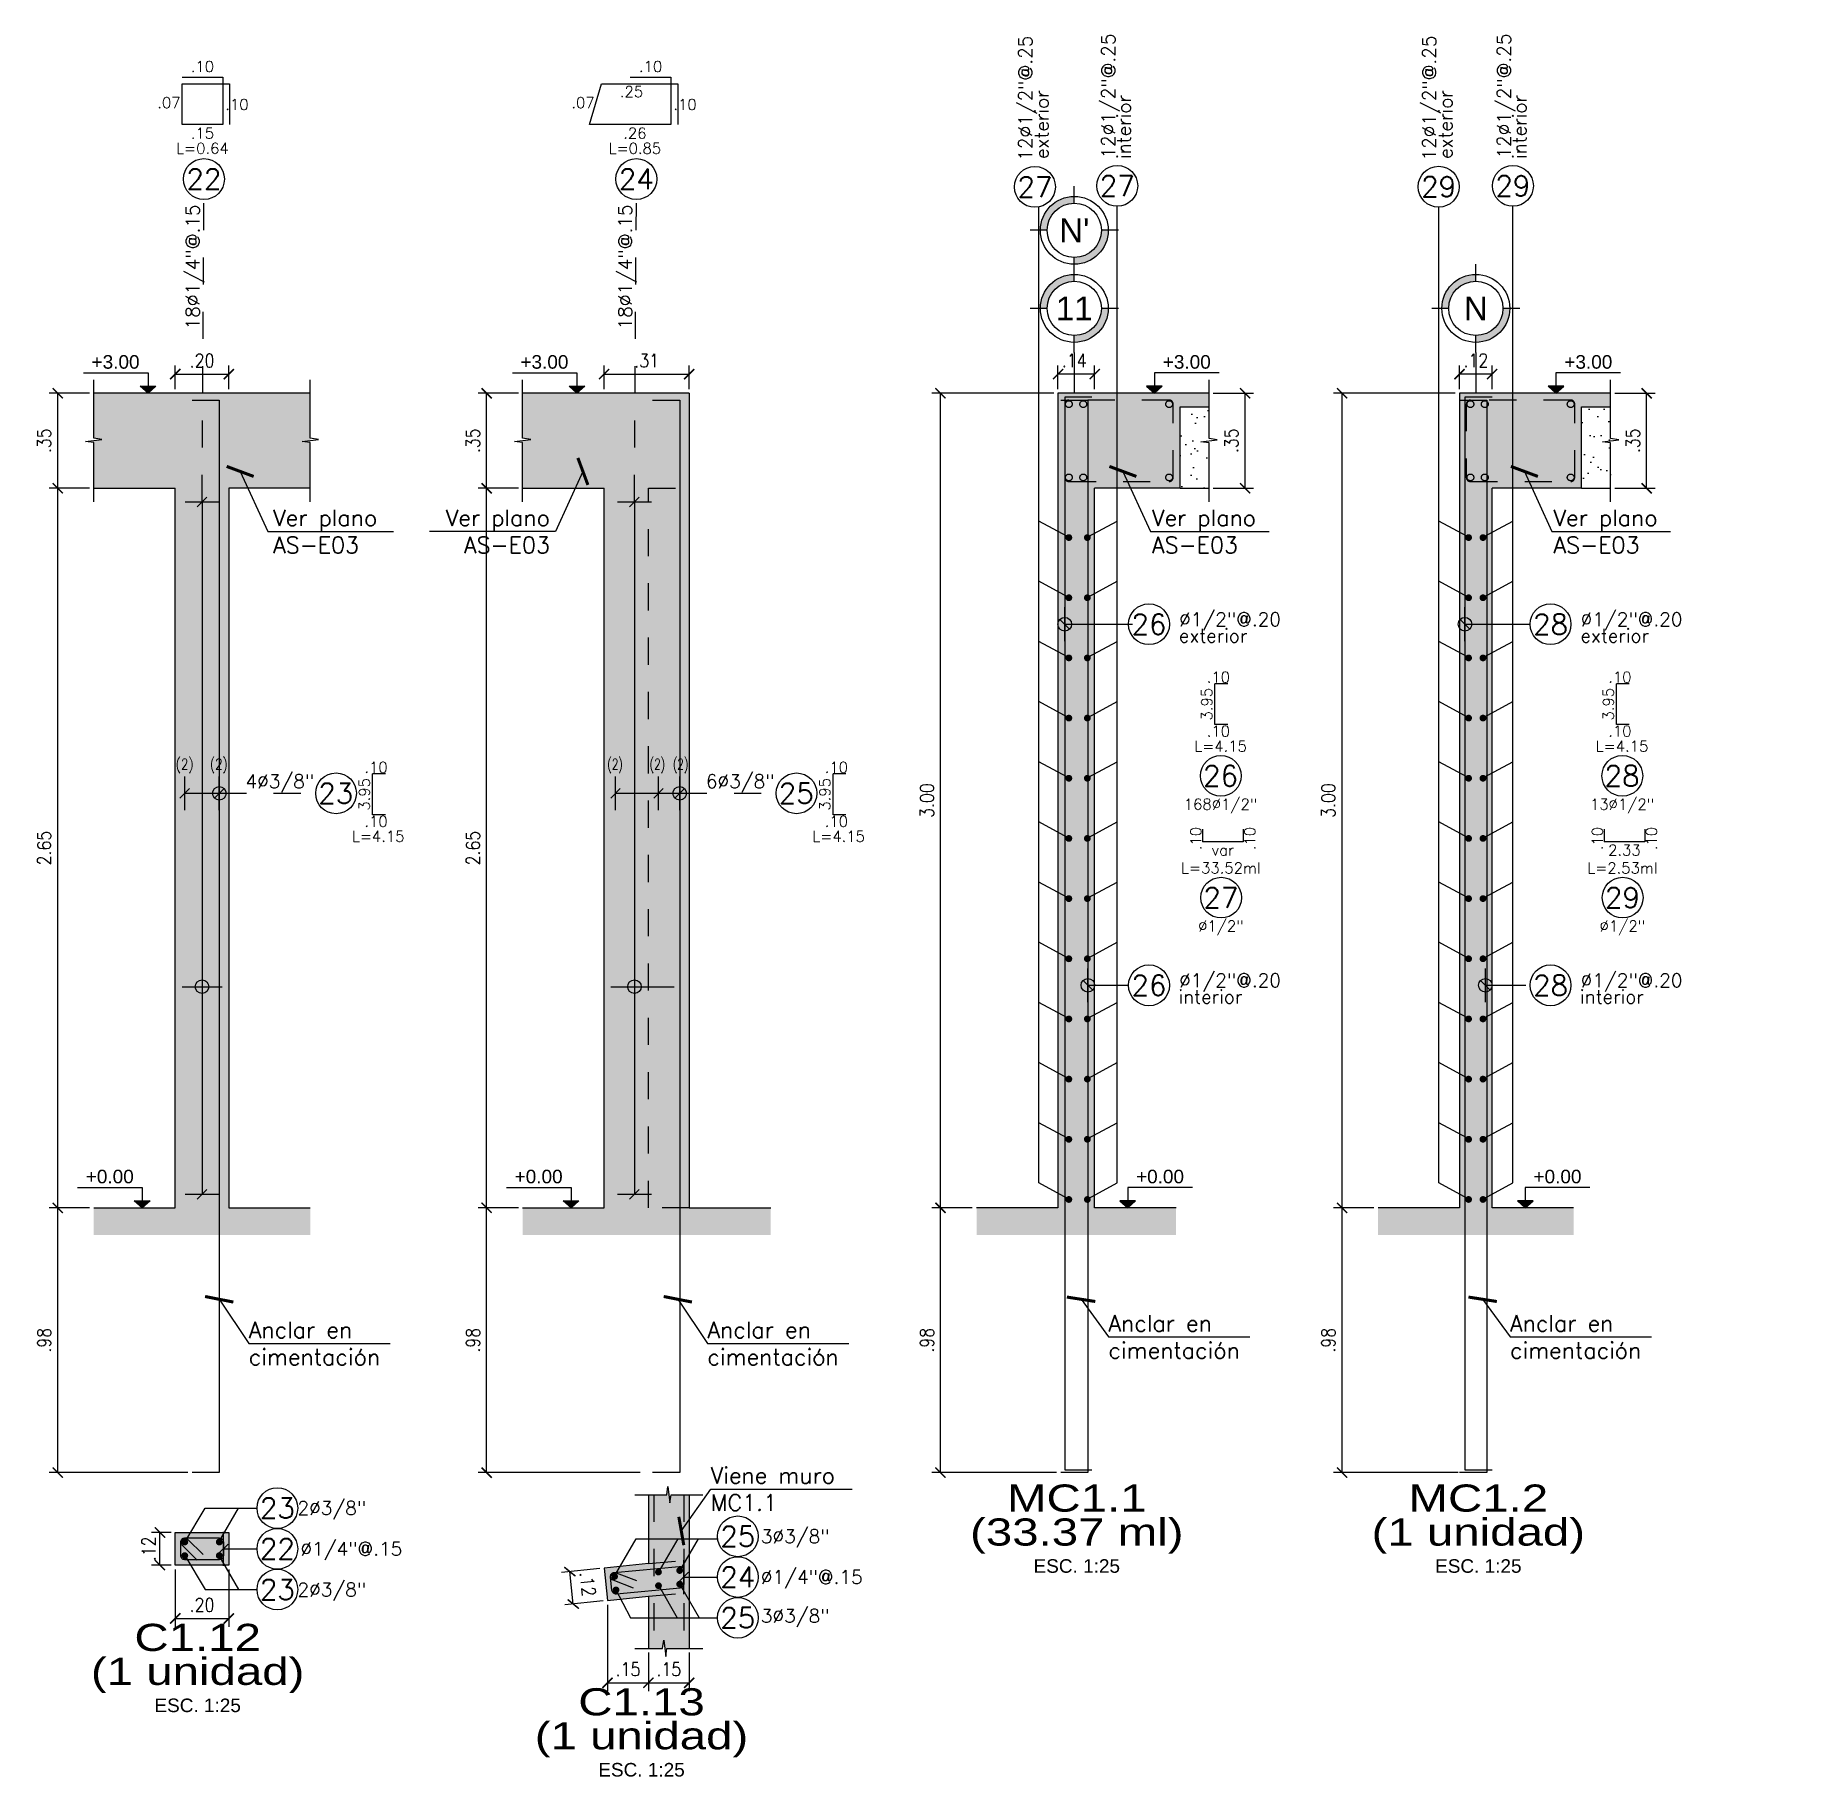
# Model space of a CAD drawing. Header units: millimetres. Extents: x -0.4 to 53.2, y 4.5 to 34.5.
# Drawn here: x 46.67 to 53.17, y 4.46 to 10.88 of the extents above; entities that cross this region are included whole.
import ezdxf
from ezdxf.enums import TextEntityAlignment as Align

# ---------------------------------------------------------------- set-up
doc = ezdxf.new("R2010")
doc.units = ezdxf.units.MM
doc.header["$LTSCALE"] = 0.05
for name, pattern in [('DASHDOT2', [12.7, 6.35, -3.175, 0, -3.175]), ('DOT2', [3.175, 0, -3.175]), ('HIDDEN2', [4.7625, 3.175, -1.5875])]:
    doc.linetypes.add(name, pattern=pattern)
for name, color, linetype in [('ACHURADO', 1, 'Continuous'), ('ACOTADO', 2, 'Continuous'), ('CANT_INVIS', 2, 'HIDDEN2'), ('CONT_CORTE', 4, 'Continuous'), ('EJES', 1, 'DASHDOT2'), ('TEXTO_REFUERZO', 3, 'Continuous'), ('TITULOS', 1, 'Continuous'), ('TXT_IND', 2, 'Continuous')]:
    doc.layers.add(name, color=color, linetype=linetype)
doc.styles.add('ACOTAMIENTOS', font='romans.shx', dxfattribs={"width": 0.85})
doc.styles.add('ARIAL', font='arial.ttf')
doc.styles.get("Standard").update_dxf_attribs({"font": 'romans.shx'})
doc.dimstyles.new('ACOTA_25', dxfattribs={"dimscale": 0.025, "dimtxt": 2, "dimasz": 1.5, "dimexe": 1.25, "dimexo": 0.625, "dimgap": 1, "dimtad": 1, "dimzin": 4, "dimdsep": 46, "dimtxsty": 'ACOTAMIENTOS', "dimblk1": 'ARCHTICK', "dimblk2": 'ARCHTICK', "dimsah": 1, "dimcen": 1.5, "dimclrd": 1, "dimclre": 1, "dimclrt": 256, "dimadec": 0, "dimazin": 0, "dimtfac": 1, "dimtofl": 0, "dimtmove": 2, "dimatfit": 3, "dimldrblk": 'ARCHTICK', "dimfxl": 0, "dimtolj": 1, "dimtzin": 0, "dimarcsym": 0})

msp = doc.modelspace()

# ---------------------------------------------------------------- texts
at = {"layer": 'TEXTO_REFUERZO', "color": 2}
for s, rotation, p in [('12%%C1/2"@.25', 90, (50.3591, 10.8761)), ('12%%C1/2"@.25', 90, (50.6644, 10.8839)), ('12%%C1/2"@.25', 90, (51.846, 10.8766)), ('12%%C1/2"@.25', 90, (52.1213, 10.8839)), ('exterior', 90, (50.4193, 10.675)), ('interior', 90, (50.7217, 10.6576)), ('exterior', 90, (51.9063, 10.6755)), ('interior', 90, (52.1787, 10.6576)), ('18%%C1/4"@.15', 90, (47.293, 10.2546)), ('18%%C1/4"@.15', 90, (48.8853, 10.2546)), ('%%C1/2"@.20', 360, (51.2601, 7.3566)), ('%%C1/2"@.20', 360, (52.7387, 7.3566)), ('interior', 360, (51.118, 7.2964)), ('interior', 360, (52.5966, 7.2964))]:
    msp.add_text(s, height=0.05, rotation=rotation, dxfattribs=at).set_placement(p, align=Align.BOTTOM_RIGHT)
for s, p in [('.10', (47.2887, 10.7624)), ('.10', (48.9388, 10.7624)), ('.25', (48.8686, 10.6697)), ('.07', (47.1651, 10.6293)), ('.10', (47.4156, 10.6224)), ('.07', (48.6902, 10.6293)), ('.10', (49.0656, 10.6224)), ('.15', (47.2887, 10.5167)), ('.26', (48.881, 10.5167)), ('L=0.64', (47.2887, 10.4609)), ('L=0.85', (48.881, 10.4609))]:
    msp.add_text(s, height=0.04, dxfattribs=at).set_placement(p, align=Align.MIDDLE_CENTER)
at = {"layer": 'TEXTO_REFUERZO', "color": 3}
for s, p in [('22', (47.2942, 10.3478)), ('24', (48.8865, 10.3478)), ('27', (50.6572, 10.3229)), ('29', (52.1142, 10.3229)), ('26', (51.0376, 8.1501)), ('28', (52.5162, 8.1501)), ('23', (47.7796, 8.0857)), ('25', (49.475, 8.0857)), ('27', (51.0389, 7.7016)), ('29', (52.5175, 7.7016)), ('23', (47.5646, 5.4534)), ('22', (47.5646, 5.3034)), ('25', (49.26, 5.3495)), ('24', (49.26, 5.1995)), ('23', (47.5646, 5.1534)), ('25', (49.26, 5.0495))]:
    msp.add_text(s, height=0.075, dxfattribs=at).set_placement(p, align=Align.MIDDLE_CENTER)
at = {"layer": 'TEXTO_REFUERZO', "color": 6, "linetype": 'Continuous'}
for s, p in [('27', (50.354, 10.3191)), ('29', (51.8409, 10.3196)), ('26', (50.7741, 8.7085)), ('28', (52.2527, 8.7085))]:
    msp.add_text(s, height=0.075, dxfattribs=at).set_placement(p, align=Align.MIDDLE_CENTER)
at = {"layer": 'TEXTO_REFUERZO', "color": 2}
for s, p in [('%%C1/2"@.20', (51.2601, 8.6865)), ('%%C1/2"@.20', (52.7387, 8.6865)), ('exterior', (51.137, 8.6262)), ('exterior', (52.6156, 8.6262))]:
    msp.add_text(s, height=0.05, dxfattribs=at).set_placement(p, align=Align.BOTTOM_RIGHT)
at = {"layer": 'TEXTO_REFUERZO', "color": 2, "linetype": 'Continuous'}
for s, p in [('.10', (51.0295, 8.5136)), ('.10', (52.5081, 8.5136)), ('.10', (51.0295, 8.3146)), ('.10', (52.5081, 8.3146)), ('L=4.15', (51.0377, 8.2593)), ('L=4.15', (52.5163, 8.2593)), ('.10', (47.9277, 8.1815)), ('.10', (49.6231, 8.1815)), ('168%%C1/2"', (51.0377, 8.0455)), ('13%%C1/2"', (52.5163, 8.0455)), ('.10', (47.9277, 7.9824)), ('.10', (49.6231, 7.9824)), ('L=4.15', (47.9359, 7.9271)), ('L=4.15', (49.6312, 7.9271)), ('var', (51.0462, 7.8766)), ('2.33', (52.5248, 7.8766)), ('L=33.52ml', (51.0389, 7.8108)), ('L=2.53ml', (52.5175, 7.8108)), ('%%C1/2"', (51.0389, 7.597)), ('%%C1/2"', (52.5175, 7.597))]:
    msp.add_text(s, height=0.04, dxfattribs=at).set_placement(p, align=Align.MIDDLE_CENTER)
for s, p in [('3.95', (50.9869, 8.4141)), ('3.95', (52.4655, 8.4141)), ('3.95', (47.8851, 8.0819)), ('3.95', (49.5805, 8.0819)), ('.10', (50.9467, 7.9192)), ('.10', (51.1457, 7.9192)), ('.10', (52.4253, 7.9192)), ('.10', (52.6243, 7.9192))]:
    msp.add_text(s, height=0.04, rotation=90, dxfattribs=at).set_placement(p, align=Align.MIDDLE_CENTER)
for width, p in [(0.8, (47.2559, 8.1611)), (0.8, (47.3819, 8.1611)), (0.7, (48.837, 8.1611)), (0.7, (48.9927, 8.1611)), (0.7, (49.0782, 8.1611))]:
    msp.add_text('(2)', height=0.04, dxfattribs=dict(at, width=width)).set_placement(p, align=Align.BOTTOM_RIGHT)
at = {"layer": 'TEXTO_REFUERZO', "color": 2}
for s, p in [('4%%C3/8"', (47.4471, 8.1302)), ('6%%C3/8"', (49.1425, 8.1302)), ('2%%C3/8"', (47.6386, 5.4534)), ('%%C1/4"@.15', (47.6496, 5.3034)), ('3%%C3/8"', (49.345, 5.3495)), ('%%C1/4"@.15', (49.345, 5.1995)), ('2%%C3/8"', (47.6386, 5.1532)), ('3%%C3/8"', (49.345, 5.0566))]:
    msp.add_text(s, height=0.05, dxfattribs=at).set_placement(p, align=Align.MIDDLE_LEFT)
at = {"layer": 'TEXTO_REFUERZO', "color": 3}
for s, p in [('26', (50.7741, 7.3787)), ('28', (52.2527, 7.3787))]:
    msp.add_text(s, height=0.075, rotation=360, dxfattribs=at).set_placement(p, align=Align.MIDDLE_CENTER)
at = {"layer": 'TXT_IND', "color": 4, "char_height": 0.06}
for s, insert, attachment_point in [('Ver plano\\PAS-E03', (47.5491, 9.0502), 4), ('Ver plano\\PAS-E03', (48.5681, 9.0502), 6), ('Ver plano\\PAS-E03', (50.7854, 9.0502), 4), ('Ver plano\\PAS-E03', (52.264, 9.0502), 4), ('Anclar en \\Pcimentación', (47.4596, 6.0597), 4), ('Anclar en \\Pcimentación', (49.1484, 6.0597), 4), ('Anclar en \\Pcimentación', (50.6252, 6.0839), 4), ('Anclar en \\Pcimentación', (52.1038, 6.0839), 4), ('Viene muro\\PMC1.1', (49.1605, 5.5236), 4)]:
    msp.add_mtext(s, dxfattribs=dict(at, insert=insert, attachment_point=attachment_point))

# ---------------------------------------------------------------- blocks, each defined once
blk = doc.blocks.new('COTA25')
at = {"layer": 'TEXTO_REFUERZO'}
blk.add_line((-0.0177, -0.0177), (0.0177, 0.0177), dxfattribs=at)
at = {"layer": 'TEXTO_REFUERZO', "color": 1}
blk.add_line((0, -0.0625), (0, 0.0625), dxfattribs=at)
blk = doc.blocks.new('_ARCHTICK')
at = {"color": 0, "linetype": 'ByBlock', "const_width": 0.15}
blk.add_lwpolyline([(-0.5, -0.5), (0.5, 0.5)], dxfattribs=at)
blk = doc.blocks.new('*D64')
at = {"layer": 'ACOTADO', "color": 1, "lineweight": -2}
for p, q in [((46.873, 9.2091), (46.7246, 9.2091)), ((46.7559, 6.5591), (46.7559, 9.2091)), ((46.873, 6.5591), (46.7246, 6.5591))]:
    blk.add_line(p, q, dxfattribs=at)
at = {"layer": 'DEFPOINTS', "color": 0}
for p in [(46.7559, 9.2091), (46.8886, 9.2091), (46.8886, 6.5591)]:
    blk.add_point(p, dxfattribs=at)
at = {"layer": 'ACOTADO', "color": 1, "lineweight": -2, "xscale": 0.03750000000000001, "yscale": 0.03750000000000001, "zscale": 0.03750000000000001}
for p, rotation in [((46.7559, 9.2091), 90), ((46.7559, 6.5591), 270)]:
    blk.add_blockref('_ARCHTICK', p, dxfattribs=dict(at, rotation=rotation))
at = {"layer": 'ACOTADO', "insert": (46.7059, 7.8841), "char_height": 0.05, "attachment_point": 5, "rotation": 90, "style": 'ACOTAMIENTOS'}
blk.add_mtext('\\A1;2.65', dxfattribs=at)
blk = doc.blocks.new('*D65')
at = {"layer": 'ACOTADO', "color": 1, "lineweight": -2}
for p, q in [((46.873, 9.5591), (46.7246, 9.5591)), ((46.7559, 9.2091), (46.7559, 9.5591)), ((46.873, 9.2091), (46.7246, 9.2091))]:
    blk.add_line(p, q, dxfattribs=at)
at = {"layer": 'DEFPOINTS', "color": 0}
for p in [(46.7559, 9.5591), (46.8886, 9.5591), (46.8886, 9.2091)]:
    blk.add_point(p, dxfattribs=at)
at = {"layer": 'ACOTADO', "color": 1, "lineweight": -2, "xscale": 0.03750000000000001, "yscale": 0.03750000000000001, "zscale": 0.03750000000000001}
for p, rotation in [((46.7559, 9.5591), 90), ((46.7559, 9.2091), 270)]:
    blk.add_blockref('_ARCHTICK', p, dxfattribs=dict(at, rotation=rotation))
at = {"layer": 'ACOTADO', "insert": (46.7059, 9.3841), "char_height": 0.05, "attachment_point": 5, "rotation": 90, "style": 'ACOTAMIENTOS'}
blk.add_mtext('\\A1;.35', dxfattribs=at)
blk = doc.blocks.new('*D66')
at = {"layer": 'ACOTADO', "color": 1, "lineweight": -2}
for p, q in [((46.873, 6.5591), (46.7246, 6.5591)), ((46.7559, 5.5841), (46.7559, 6.5591)), ((47.2351, 5.5841), (46.7246, 5.5841))]:
    blk.add_line(p, q, dxfattribs=at)
at = {"layer": 'DEFPOINTS', "color": 0}
for p in [(46.7559, 6.5591), (46.8886, 6.5591), (47.2508, 5.5841)]:
    blk.add_point(p, dxfattribs=at)
at = {"layer": 'ACOTADO', "color": 1, "lineweight": -2, "xscale": 0.03750000000000001, "yscale": 0.03750000000000001, "zscale": 0.03750000000000001}
for p, rotation in [((46.7559, 6.5591), 90), ((46.7559, 5.5841), 270)]:
    blk.add_blockref('_ARCHTICK', p, dxfattribs=dict(at, rotation=rotation))
at = {"layer": 'ACOTADO', "insert": (46.7059, 6.0716), "char_height": 0.05, "attachment_point": 5, "rotation": 90, "style": 'ACOTAMIENTOS'}
blk.add_mtext('\\A1;.98', dxfattribs=at)
blk = doc.blocks.new('*D67')
at = {"layer": 'ACOTADO', "color": 1, "linetype": 'HIDDEN2', "lineweight": -2}
for p, q in [((47.1886, 9.5747), (47.1886, 9.6609)), ((47.3858, 9.5747), (47.3858, 9.6609))]:
    blk.add_line(p, q, dxfattribs=at)
at = {"layer": 'ACOTADO', "color": 1, "lineweight": -2}
blk.add_line((47.1886, 9.6296), (47.3858, 9.6296), dxfattribs=at)
at = {"layer": 'DEFPOINTS', "color": 0}
for p in [(47.3858, 9.6296), (47.1886, 9.5591), (47.3858, 9.5591)]:
    blk.add_point(p, dxfattribs=at)
at = {"layer": 'ACOTADO', "color": 1, "lineweight": -2, "xscale": 0.03750000000000001, "yscale": 0.03750000000000001, "zscale": 0.03750000000000001, "rotation": 180}
blk.add_blockref('_ARCHTICK', (47.1886, 9.6296), dxfattribs=at)
at = {"layer": 'ACOTADO', "color": 1, "lineweight": -2, "xscale": 0.03750000000000001, "yscale": 0.03750000000000001, "zscale": 0.03750000000000001}
blk.add_blockref('_ARCHTICK', (47.3858, 9.6296), dxfattribs=at)
at = {"layer": 'ACOTADO', "insert": (47.2872, 9.6796), "char_height": 0.05, "attachment_point": 5, "style": 'ACOTAMIENTOS'}
blk.add_mtext('\\A1;.20', dxfattribs=at)
blk = doc.blocks.new('Nivel-elev')
at = {"layer": 'TXT_IND'}
blk.add_hatch(color=1, dxfattribs=at).paths.add_polyline_path([(-0.058, 0.051), (0.058, 0.051), (0, 0)])
for p, q in [((0, 0), (-0.058, 0.051)), ((-0.058, 0.051), (0.058, 0.051)), ((0.058, 0.051), (0, 0))]:
    blk.add_line(p, q, dxfattribs=at)
blk.add_lwpolyline([(-0.476, 0.151), (0, 0.151), (0, 0.051)], dxfattribs=at)
blk.add_attdef('+2.85', (-0.476, 0.171), '', height=0.0975, dxfattribs=at)
blk = doc.blocks.new('*D68')
at = {"layer": 'ACOTADO', "color": 1, "lineweight": -2}
for p, q in [((47.173, 5.3634), (47.101, 5.3634)), ((47.1323, 5.2434), (47.1323, 5.3634)), ((47.173, 5.2434), (47.101, 5.2434))]:
    blk.add_line(p, q, dxfattribs=at)
at = {"layer": 'DEFPOINTS', "color": 0}
for p in [(47.1323, 5.3634), (47.1886, 5.3634), (47.1886, 5.2434)]:
    blk.add_point(p, dxfattribs=at)
at = {"layer": 'ACOTADO', "color": 1, "lineweight": -2, "xscale": 0.03750000000000001, "yscale": 0.03750000000000001, "zscale": 0.03750000000000001}
for p, rotation in [((47.1323, 5.3634), 90), ((47.1323, 5.2434), 270)]:
    blk.add_blockref('_ARCHTICK', p, dxfattribs=dict(at, rotation=rotation))
at = {"layer": 'ACOTADO', "insert": (47.0904, 5.3034), "char_height": 0.05, "attachment_point": 5, "rotation": 90, "style": 'ACOTAMIENTOS'}
blk.add_mtext('\\A1;.12', dxfattribs=at)
blk = doc.blocks.new('*D69')
at = {"layer": 'ACOTADO', "color": 1, "lineweight": -2}
for p, q in [((47.1886, 5.2278), (47.1886, 5.0158)), ((47.3858, 5.2278), (47.3858, 5.0158)), ((47.1886, 5.047), (47.3858, 5.047))]:
    blk.add_line(p, q, dxfattribs=at)
at = {"layer": 'DEFPOINTS', "color": 0}
for p in [(47.1886, 5.2434), (47.3858, 5.2434), (47.3858, 5.047)]:
    blk.add_point(p, dxfattribs=at)
at = {"layer": 'ACOTADO', "color": 1, "lineweight": -2, "xscale": 0.03750000000000001, "yscale": 0.03750000000000001, "zscale": 0.03750000000000001, "rotation": 180}
blk.add_blockref('_ARCHTICK', (47.1886, 5.047), dxfattribs=at)
at = {"layer": 'ACOTADO', "color": 1, "lineweight": -2, "xscale": 0.03750000000000001, "yscale": 0.03750000000000001, "zscale": 0.03750000000000001}
blk.add_blockref('_ARCHTICK', (47.3858, 5.047), dxfattribs=at)
at = {"layer": 'ACOTADO', "insert": (47.2872, 5.097), "char_height": 0.05, "attachment_point": 5, "style": 'ACOTAMIENTOS'}
blk.add_mtext('\\A1;.20', dxfattribs=at)
blk = doc.blocks.new('Titulos')
at = {"layer": 'TITULOS', "color": 1, "style": 'ARIAL', "width": 1.25}
blk.add_attdef('TITULO_1', text='', height=0.2, dxfattribs=at).set_placement((0, 0.25), align=Align.MIDDLE_CENTER)
at = {"layer": 'TITULOS', "style": 'ARIAL', "width": 1.25}
blk.add_attdef('TITULO_2', text='', height=0.2, dxfattribs=at).set_placement((0, 0), align=Align.MIDDLE_CENTER)
at = {"layer": 'TITULOS', "color": 2, "width": 1.25}
for tag, p in [('ESCALA_1', (0, -0.25)), ('ESCALA_2', (0, -0.408))]:
    blk.add_attdef(tag, text='', height=0.1, dxfattribs=at).set_placement(p, align=Align.MIDDLE_CENTER)
blk = doc.blocks.new('*D56')
at = {"layer": 'ACOTADO', "color": 1, "lineweight": -2}
for p, q in [((48.4522, 9.2091), (48.3038, 9.2091)), ((48.3351, 6.5591), (48.3351, 9.2091)), ((48.4522, 6.5591), (48.3038, 6.5591))]:
    blk.add_line(p, q, dxfattribs=at)
at = {"layer": 'DEFPOINTS', "color": 0}
for p in [(48.3351, 9.2091), (48.4678, 9.2091), (48.4678, 6.5591)]:
    blk.add_point(p, dxfattribs=at)
at = {"layer": 'ACOTADO', "color": 1, "lineweight": -2, "xscale": 0.03750000000000001, "yscale": 0.03750000000000001, "zscale": 0.03750000000000001}
for p, rotation in [((48.3351, 9.2091), 90), ((48.3351, 6.5591), 270)]:
    blk.add_blockref('_ARCHTICK', p, dxfattribs=dict(at, rotation=rotation))
at = {"layer": 'ACOTADO', "insert": (48.2851, 7.8841), "char_height": 0.05, "attachment_point": 5, "rotation": 90, "style": 'ACOTAMIENTOS'}
blk.add_mtext('\\A1;2.65', dxfattribs=at)
blk = doc.blocks.new('*D57')
at = {"layer": 'ACOTADO', "color": 1, "lineweight": -2}
for p, q in [((48.4522, 9.5591), (48.3038, 9.5591)), ((48.3351, 9.2091), (48.3351, 9.5591)), ((48.4522, 9.2091), (48.3038, 9.2091))]:
    blk.add_line(p, q, dxfattribs=at)
at = {"layer": 'DEFPOINTS', "color": 0}
for p in [(48.3351, 9.5591), (48.4678, 9.5591), (48.4678, 9.2091)]:
    blk.add_point(p, dxfattribs=at)
at = {"layer": 'ACOTADO', "color": 1, "lineweight": -2, "xscale": 0.03750000000000001, "yscale": 0.03750000000000001, "zscale": 0.03750000000000001}
for p, rotation in [((48.3351, 9.5591), 90), ((48.3351, 9.2091), 270)]:
    blk.add_blockref('_ARCHTICK', p, dxfattribs=dict(at, rotation=rotation))
at = {"layer": 'ACOTADO', "insert": (48.2851, 9.3841), "char_height": 0.05, "attachment_point": 5, "rotation": 90, "style": 'ACOTAMIENTOS'}
blk.add_mtext('\\A1;.35', dxfattribs=at)
blk = doc.blocks.new('*D58')
at = {"layer": 'ACOTADO', "color": 1, "lineweight": -2}
for p, q in [((48.4522, 6.5591), (48.3038, 6.5591)), ((48.3351, 5.5841), (48.3351, 6.5591)), ((48.9005, 5.5841), (48.3038, 5.5841))]:
    blk.add_line(p, q, dxfattribs=at)
at = {"layer": 'DEFPOINTS', "color": 0}
for p in [(48.3351, 6.5591), (48.4678, 6.5591), (48.9161, 5.5841)]:
    blk.add_point(p, dxfattribs=at)
at = {"layer": 'ACOTADO', "color": 1, "lineweight": -2, "xscale": 0.03750000000000001, "yscale": 0.03750000000000001, "zscale": 0.03750000000000001}
for p, rotation in [((48.3351, 6.5591), 90), ((48.3351, 5.5841), 270)]:
    blk.add_blockref('_ARCHTICK', p, dxfattribs=dict(at, rotation=rotation))
at = {"layer": 'ACOTADO', "insert": (48.2851, 6.0716), "char_height": 0.05, "attachment_point": 5, "rotation": 90, "style": 'ACOTAMIENTOS'}
blk.add_mtext('\\A1;.98', dxfattribs=at)
blk = doc.blocks.new('*D59')
at = {"layer": 'ACOTADO', "color": 1, "linetype": 'HIDDEN2', "lineweight": -2}
for p, q in [((48.7678, 9.5747), (48.7678, 9.6609)), ((49.0811, 9.5747), (49.0811, 9.6609))]:
    blk.add_line(p, q, dxfattribs=at)
at = {"layer": 'ACOTADO', "color": 1, "lineweight": -2}
blk.add_line((48.7678, 9.6296), (49.0811, 9.6296), dxfattribs=at)
at = {"layer": 'DEFPOINTS', "color": 0}
for p in [(49.0811, 9.6296), (48.7678, 9.5591), (49.0811, 9.5591)]:
    blk.add_point(p, dxfattribs=at)
at = {"layer": 'ACOTADO', "color": 1, "lineweight": -2, "xscale": 0.03750000000000001, "yscale": 0.03750000000000001, "zscale": 0.03750000000000001, "rotation": 180}
blk.add_blockref('_ARCHTICK', (48.7678, 9.6296), dxfattribs=at)
at = {"layer": 'ACOTADO', "color": 1, "lineweight": -2, "xscale": 0.03750000000000001, "yscale": 0.03750000000000001, "zscale": 0.03750000000000001}
blk.add_blockref('_ARCHTICK', (49.0811, 9.6296), dxfattribs=at)
at = {"layer": 'ACOTADO', "insert": (48.9245, 9.6796), "char_height": 0.05, "attachment_point": 5, "style": 'ACOTAMIENTOS'}
blk.add_mtext('\\A1;.31', dxfattribs=at)
blk = doc.blocks.new('*D94')
at = {"layer": 'ACOTADO', "color": 1, "lineweight": -2}
for p, q in [((48.7523, 5.231), (48.6105, 5.2161)), ((48.6542, 5.1), (48.6416, 5.2194)), ((48.7648, 5.1117), (48.6231, 5.0968))]:
    blk.add_line(p, q, dxfattribs=at)
at = {"layer": 'DEFPOINTS', "color": 0}
for p in [(48.6416, 5.2194), (48.7678, 5.2326), (48.7803, 5.1133)]:
    blk.add_point(p, dxfattribs=at)
at = {"layer": 'ACOTADO', "color": 1, "lineweight": -2, "xscale": 0.03750000000000001, "yscale": 0.03750000000000001, "zscale": 0.03750000000000001}
for p, rotation in [((48.6416, 5.2194), 96.00000000015149), ((48.6542, 5.1), 276.0000000001515)]:
    blk.add_blockref('_ARCHTICK', p, dxfattribs=dict(at, rotation=rotation))
at = {"layer": 'ACOTADO', "insert": (48.7075, 5.1734), "char_height": 0.05, "attachment_point": 5, "rotation": 276, "style": 'ACOTAMIENTOS'}
blk.add_mtext('\\A1;.12', dxfattribs=at)
blk = doc.blocks.new('*D52')
at = {"layer": 'ACOTADO', "color": 1, "lineweight": -2}
for p, q in [((50.4235, 9.5591), (49.9751, 9.5591)), ((50.0064, 6.5591), (50.0064, 9.5591)), ((50.1235, 6.5591), (49.9751, 6.5591))]:
    blk.add_line(p, q, dxfattribs=at)
at = {"layer": 'DEFPOINTS', "color": 0}
for p in [(50.0064, 9.5591), (50.4391, 9.5591), (50.1391, 6.5591)]:
    blk.add_point(p, dxfattribs=at)
at = {"layer": 'ACOTADO', "color": 1, "lineweight": -2, "xscale": 0.03750000000000001, "yscale": 0.03750000000000001, "zscale": 0.03750000000000001}
for p, rotation in [((50.0064, 9.5591), 90), ((50.0064, 6.5591), 270)]:
    blk.add_blockref('_ARCHTICK', p, dxfattribs=dict(at, rotation=rotation))
at = {"layer": 'ACOTADO', "insert": (49.9564, 8.0591), "char_height": 0.05, "attachment_point": 5, "rotation": 90, "style": 'ACOTAMIENTOS'}
blk.add_mtext('\\A1;3.00', dxfattribs=at)
blk = doc.blocks.new('*D53')
at = {"layer": 'ACOTADO', "color": 1, "lineweight": -2}
for p, q in [((51.0109, 9.5591), (51.1592, 9.5591)), ((51.128, 9.2091), (51.128, 9.5591)), ((51.0109, 9.2091), (51.1592, 9.2091))]:
    blk.add_line(p, q, dxfattribs=at)
at = {"layer": 'DEFPOINTS', "color": 0}
for p in [(50.9952, 9.5591), (51.128, 9.5591), (50.9952, 9.2091)]:
    blk.add_point(p, dxfattribs=at)
at = {"layer": 'ACOTADO', "color": 1, "lineweight": -2, "xscale": 0.03750000000000001, "yscale": 0.03750000000000001, "zscale": 0.03750000000000001}
for p, rotation in [((51.128, 9.5591), 90), ((51.128, 9.2091), 270)]:
    blk.add_blockref('_ARCHTICK', p, dxfattribs=dict(at, rotation=rotation))
at = {"layer": 'ACOTADO', "insert": (51.078, 9.3841), "char_height": 0.05, "attachment_point": 5, "rotation": 90, "style": 'ACOTAMIENTOS'}
blk.add_mtext('\\A1;.35', dxfattribs=at)
blk = doc.blocks.new('*D54')
at = {"layer": 'ACOTADO', "color": 1, "lineweight": -2}
for p, q in [((50.1235, 6.5591), (49.9751, 6.5591)), ((50.0064, 5.5841), (50.0064, 6.5591)), ((50.4335, 5.5841), (49.9751, 5.5841))]:
    blk.add_line(p, q, dxfattribs=at)
at = {"layer": 'DEFPOINTS', "color": 0}
for p in [(50.0064, 6.5591), (50.1391, 6.5591), (50.4491, 5.5841)]:
    blk.add_point(p, dxfattribs=at)
at = {"layer": 'ACOTADO', "color": 1, "lineweight": -2, "xscale": 0.03750000000000001, "yscale": 0.03750000000000001, "zscale": 0.03750000000000001}
for p, rotation in [((50.0064, 6.5591), 90), ((50.0064, 5.5841), 270)]:
    blk.add_blockref('_ARCHTICK', p, dxfattribs=dict(at, rotation=rotation))
at = {"layer": 'ACOTADO', "insert": (49.9564, 6.0716), "char_height": 0.05, "attachment_point": 5, "rotation": 90, "style": 'ACOTAMIENTOS'}
blk.add_mtext('\\A1;.98', dxfattribs=at)
blk = doc.blocks.new('*D55')
at = {"layer": 'ACOTADO', "color": 1, "linetype": 'HIDDEN2', "lineweight": -2}
for p, q in [((50.4391, 9.5747), (50.4391, 9.6609)), ((50.5741, 9.5747), (50.5741, 9.6609))]:
    blk.add_line(p, q, dxfattribs=at)
at = {"layer": 'ACOTADO', "color": 1, "lineweight": -2}
blk.add_line((50.5741, 9.6296), (50.4391, 9.6296), dxfattribs=at)
at = {"layer": 'DEFPOINTS', "color": 0}
for p in [(50.4391, 9.6296), (50.4391, 9.5591), (50.5741, 9.5591)]:
    blk.add_point(p, dxfattribs=at)
at = {"layer": 'ACOTADO', "color": 1, "lineweight": -2, "xscale": 0.03750000000000001, "yscale": 0.03750000000000001, "zscale": 0.03750000000000001, "rotation": 180}
blk.add_blockref('_ARCHTICK', (50.4391, 9.6296), dxfattribs=at)
at = {"layer": 'ACOTADO', "color": 1, "lineweight": -2, "xscale": 0.03750000000000001, "yscale": 0.03750000000000001, "zscale": 0.03750000000000001}
blk.add_blockref('_ARCHTICK', (50.5741, 9.6296), dxfattribs=at)
at = {"layer": 'ACOTADO', "insert": (50.4991, 9.6798), "char_height": 0.05, "attachment_point": 5, "style": 'ACOTAMIENTOS'}
blk.add_mtext('\\A1;.14', dxfattribs=at)
blk = doc.blocks.new('*U14')
at = {"layer": 'TEXTO_REFUERZO', "color": 1}
for p, q in [((-0.0386, -0.0234), (-0.1441, 0.0335)), ((0.0386, -0.0234), (0.1441, 0.0335))]:
    blk.add_line(p, q, dxfattribs=at)
at = {"layer": 'TEXTO_REFUERZO', "color": 1, "const_width": 0.0125}
for points in [[(-0.0278, -0.0272, 1), (-0.0403, -0.0272, 1)], [(0.0278, -0.0272, -1), (0.0403, -0.0272, -1)]]:
    blk.add_lwpolyline(points, format="xyb", close=True, dxfattribs=at)
blk = doc.blocks.new('*U15')
at = {"layer": 'CANT_INVIS', "color": 0, "linetype": 'ByBlock', "lineweight": -2}
for p in [(0, 2.4376), (0, 2.216), (0, 1.9944), (0, 1.7728), (0, 1.5512), (0, 1.3296), (0, 1.108), (0, 0.8864), (0, 0.6648), (0, 0.4432), (0, 0.2216), (0, 0)]:
    blk.add_blockref('*U14', p, dxfattribs=at)
blk = doc.blocks.new('EJE')
at = {"layer": 'EJES', "linetype": 'Continuous'}
for points in [[(-0.25, 0), (-0.2, 0, -0.414214), (0, 0.2), (0, 0.25, 0.414214)], [(0.25, 0), (0.2, 0, -0.414214), (0, -0.2), (0, -0.25, 0.414214)]]:
    blk.add_hatch(color=256, dxfattribs=at).paths.add_polyline_path(points)
at = {"layer": 'EJES', "color": 1, "linetype": 'Continuous'}
for p, q in [((0, 0.2), (0, 0.325)), ((-0.2, 0), (-0.325, 0)), ((0.325, 0), (0.2, 0)), ((0, -0.325), (0, -0.2))]:
    blk.add_line(p, q, dxfattribs=at)
at = {"layer": 'EJES', "color": 3, "linetype": 'Continuous'}
for radius in [0.25, 0.2]:
    blk.add_circle((0, 0), radius, dxfattribs=at)
at = {"layer": 'EJES', "color": 4, "linetype": 'Continuous', "style": 'ARIAL'}
blk.add_attdef('EJE', text='', height=0.175, dxfattribs=at).set_placement((0, 0), align=Align.MIDDLE_CENTER)
blk = doc.blocks.new('*D97')
at = {"layer": 'ACOTADO', "color": 1, "lineweight": -2, "ltscale": 0.2}
for p, q in [((48.7803, 5.0977), (48.7803, 4.7789)), ((48.9311, 4.9213), (48.9311, 4.7789)), ((48.7803, 4.8101), (48.9311, 4.8101))]:
    blk.add_line(p, q, dxfattribs=at)
at = {"layer": 'DEFPOINTS', "color": 0, "ltscale": 0.2}
for p in [(48.7803, 5.1133), (48.9311, 4.9369), (48.9311, 4.8101)]:
    blk.add_point(p, dxfattribs=at)
at = {"layer": 'ACOTADO', "color": 1, "lineweight": -2, "ltscale": 0.2, "xscale": 0.03750000000000001, "yscale": 0.03750000000000001, "zscale": 0.03750000000000001, "rotation": 180}
blk.add_blockref('_ARCHTICK', (48.7803, 4.8101), dxfattribs=at)
at = {"layer": 'ACOTADO', "color": 1, "lineweight": -2, "ltscale": 0.2, "xscale": 0.03750000000000001, "yscale": 0.03750000000000001, "zscale": 0.03750000000000001}
blk.add_blockref('_ARCHTICK', (48.9311, 4.8101), dxfattribs=at)
at = {"layer": 'ACOTADO', "ltscale": 0.2, "insert": (48.8557, 4.8601), "char_height": 0.05, "attachment_point": 5, "style": 'ACOTAMIENTOS'}
blk.add_mtext('\\A1;.15', dxfattribs=at)
blk = doc.blocks.new('*D98')
at = {"layer": 'ACOTADO', "color": 1, "lineweight": -2, "ltscale": 0.2}
for p, q in [((48.9311, 4.9213), (48.9311, 4.7789)), ((49.0811, 4.9213), (49.0811, 4.7789)), ((48.9311, 4.8101), (49.0811, 4.8101))]:
    blk.add_line(p, q, dxfattribs=at)
at = {"layer": 'DEFPOINTS', "color": 0, "ltscale": 0.2}
for p in [(48.9311, 4.9369), (49.0811, 4.9369), (49.0811, 4.8101)]:
    blk.add_point(p, dxfattribs=at)
at = {"layer": 'ACOTADO', "color": 1, "lineweight": -2, "ltscale": 0.2, "xscale": 0.03750000000000001, "yscale": 0.03750000000000001, "zscale": 0.03750000000000001, "rotation": 180}
blk.add_blockref('_ARCHTICK', (48.9311, 4.8101), dxfattribs=at)
at = {"layer": 'ACOTADO', "color": 1, "lineweight": -2, "ltscale": 0.2, "xscale": 0.03750000000000001, "yscale": 0.03750000000000001, "zscale": 0.03750000000000001}
blk.add_blockref('_ARCHTICK', (49.0811, 4.8101), dxfattribs=at)
at = {"layer": 'ACOTADO', "ltscale": 0.2, "insert": (49.0061, 4.8601), "char_height": 0.05, "attachment_point": 5, "style": 'ACOTAMIENTOS'}
blk.add_mtext('\\A1;.15', dxfattribs=at)
blk = doc.blocks.new('*D384')
at = {"layer": 'ACOTADO', "color": 1, "lineweight": -2}
for p, q in [((51.9021, 9.5591), (51.4537, 9.5591)), ((51.485, 6.5591), (51.485, 9.5591)), ((51.6021, 6.5591), (51.4537, 6.5591))]:
    blk.add_line(p, q, dxfattribs=at)
at = {"layer": 'DEFPOINTS', "color": 0}
for p in [(51.485, 9.5591), (51.9177, 9.5591), (51.6177, 6.5591)]:
    blk.add_point(p, dxfattribs=at)
at = {"layer": 'ACOTADO', "color": 1, "lineweight": -2, "xscale": 0.03750000000000001, "yscale": 0.03750000000000001, "zscale": 0.03750000000000001}
for p, rotation in [((51.485, 9.5591), 90), ((51.485, 6.5591), 270)]:
    blk.add_blockref('_ARCHTICK', p, dxfattribs=dict(at, rotation=rotation))
at = {"layer": 'ACOTADO', "insert": (51.435, 8.0591), "char_height": 0.05, "attachment_point": 5, "rotation": 90, "style": 'ACOTAMIENTOS'}
blk.add_mtext('\\A1;3.00', dxfattribs=at)
blk = doc.blocks.new('*D385')
at = {"layer": 'ACOTADO', "color": 1, "lineweight": -2}
for p, q in [((52.4895, 9.5591), (52.6378, 9.5591)), ((52.6066, 9.2091), (52.6066, 9.5591)), ((52.4895, 9.2091), (52.6378, 9.2091))]:
    blk.add_line(p, q, dxfattribs=at)
at = {"layer": 'DEFPOINTS', "color": 0}
for p in [(52.4739, 9.5591), (52.6066, 9.5591), (52.4739, 9.2091)]:
    blk.add_point(p, dxfattribs=at)
at = {"layer": 'ACOTADO', "color": 1, "lineweight": -2, "xscale": 0.03750000000000001, "yscale": 0.03750000000000001, "zscale": 0.03750000000000001}
for p, rotation in [((52.6066, 9.5591), 90), ((52.6066, 9.2091), 270)]:
    blk.add_blockref('_ARCHTICK', p, dxfattribs=dict(at, rotation=rotation))
at = {"layer": 'ACOTADO', "insert": (52.5566, 9.3841), "char_height": 0.05, "attachment_point": 5, "rotation": 90, "style": 'ACOTAMIENTOS'}
blk.add_mtext('\\A1;.35', dxfattribs=at)
blk = doc.blocks.new('*D386')
at = {"layer": 'ACOTADO', "color": 1, "lineweight": -2}
for p, q in [((51.6021, 6.5591), (51.4537, 6.5591)), ((51.485, 5.5841), (51.485, 6.5591)), ((51.9121, 5.5841), (51.4537, 5.5841))]:
    blk.add_line(p, q, dxfattribs=at)
at = {"layer": 'DEFPOINTS', "color": 0}
for p in [(51.485, 6.5591), (51.6177, 6.5591), (51.9277, 5.5841)]:
    blk.add_point(p, dxfattribs=at)
at = {"layer": 'ACOTADO', "color": 1, "lineweight": -2, "xscale": 0.03750000000000001, "yscale": 0.03750000000000001, "zscale": 0.03750000000000001}
for p, rotation in [((51.485, 6.5591), 90), ((51.485, 5.5841), 270)]:
    blk.add_blockref('_ARCHTICK', p, dxfattribs=dict(at, rotation=rotation))
at = {"layer": 'ACOTADO', "insert": (51.435, 6.0716), "char_height": 0.05, "attachment_point": 5, "rotation": 90, "style": 'ACOTAMIENTOS'}
blk.add_mtext('\\A1;.98', dxfattribs=at)
blk = doc.blocks.new('*D387')
at = {"layer": 'ACOTADO', "color": 1, "linetype": 'HIDDEN2', "lineweight": -2}
for p, q in [((51.9177, 9.5747), (51.9177, 9.6609)), ((52.0377, 9.5747), (52.0377, 9.6609))]:
    blk.add_line(p, q, dxfattribs=at)
at = {"layer": 'ACOTADO', "color": 1, "lineweight": -2}
blk.add_line((52.0377, 9.6296), (51.9177, 9.6296), dxfattribs=at)
at = {"layer": 'DEFPOINTS', "color": 0}
for p in [(51.9177, 9.6296), (51.9177, 9.5591), (52.0377, 9.5591)]:
    blk.add_point(p, dxfattribs=at)
at = {"layer": 'ACOTADO', "color": 1, "lineweight": -2, "xscale": 0.03750000000000001, "yscale": 0.03750000000000001, "zscale": 0.03750000000000001, "rotation": 180}
blk.add_blockref('_ARCHTICK', (51.9177, 9.6296), dxfattribs=at)
at = {"layer": 'ACOTADO', "color": 1, "lineweight": -2, "xscale": 0.03750000000000001, "yscale": 0.03750000000000001, "zscale": 0.03750000000000001}
blk.add_blockref('_ARCHTICK', (52.0377, 9.6296), dxfattribs=at)
at = {"layer": 'ACOTADO', "insert": (51.9777, 9.6798), "char_height": 0.05, "attachment_point": 5, "style": 'ACOTAMIENTOS'}
blk.add_mtext('\\A1;.12', dxfattribs=at)

# ---------------------------------------------------------------- dimensions: what is measured, and where the dimension line sits
at = {"layer": 'ACOTADO'}
for base, p1, p2, picture, middle in [((47.3858, 9.6296), (47.1886, 9.5591), (47.3858, 9.5591), '*D67', (47.2872, 9.6796)), ((49.0811, 9.6296), (48.7678, 9.5591), (49.0811, 9.5591), '*D59', (48.9245, 9.6796)), ((47.3858, 5.047), (47.1886, 5.2434), (47.3858, 5.2434), '*D69', (47.2872, 5.097))]:
    dim = msp.add_linear_dim(base=base, p1=p1, p2=p2, dimstyle='ACOTA_25', dxfattribs=at)
    dim.commit()
    dim.dimension.update_dxf_attribs({"geometry": picture, "text_midpoint": middle})
for base, p1, p2, angle, picture, middle, dimtype in [((50.439080225, 9.6296445669), (50.574080225, 9.5591125702), (50.439080225, 9.5591125702), 180, '*D55', (50.499080225, 9.6797720134), 160), ((51.9177, 9.6296), (52.0377, 9.5591), (51.9177, 9.5591), 180, '*D387', (51.9777, 9.6798), 160), ((47.1323, 5.3634), (47.1886, 5.2434), (47.1886, 5.3634), 90, '*D68', (47.0904, 5.3034), 160), ((48.6416, 5.2194), (48.7803, 5.1133), (48.7678, 5.2326), 96, '*D94', (48.7075, 5.1734), 161)]:
    dim = msp.add_linear_dim(base=base, p1=p1, p2=p2, angle=angle, dimstyle='ACOTA_25', dxfattribs=at)
    dim.commit()
    dim.dimension.update_dxf_attribs({"geometry": picture, "text_midpoint": middle, "dimtype": dimtype})
for base, p1, p2, picture, middle in [((46.7559, 9.5591), (46.8886, 9.2091), (46.8886, 9.5591), '*D65', (46.7059, 9.3841)), ((48.3351, 9.5591), (48.4678, 9.2091), (48.4678, 9.5591), '*D57', (48.2851, 9.3841)), ((50.0064, 9.5591), (50.1391, 6.5591), (50.4391, 9.5591), '*D52', (49.9564, 8.0591)), ((51.128, 9.5591), (50.9952, 9.2091), (50.9952, 9.5591), '*D53', (51.078, 9.3841)), ((51.485, 9.5591), (51.6177, 6.5591), (51.9177, 9.5591), '*D384', (51.435, 8.0591)), ((52.6066, 9.5591), (52.4739, 9.2091), (52.4739, 9.5591), '*D385', (52.5566, 9.3841)), ((46.7559, 9.2091), (46.8886, 6.5591), (46.8886, 9.2091), '*D64', (46.7059, 7.8841)), ((48.3351, 9.2091), (48.4678, 6.5591), (48.4678, 9.2091), '*D56', (48.2851, 7.8841)), ((46.7558816382, 6.5591125702), (47.2507683641, 5.5841125702), (46.8886045154, 6.5591125702), '*D66', (46.7058816382, 6.0716125702)), ((48.3350783612, 6.5591125702), (48.9161325185, 5.5841125702), (48.4678012384, 6.5591125702), '*D58', (48.2850783612, 6.0716125702)), ((50.0063573479, 6.5591125702), (50.449080225, 5.5841125702), (50.139080225, 6.5591125702), '*D54', (49.9563573479, 6.0716125702)), ((51.4849619383, 6.5591125702), (51.9276848154, 5.5841125702), (51.6176848154, 6.5591125702), '*D386', (51.4349619383, 6.0716125702))]:
    dim = msp.add_linear_dim(base=base, p1=p1, p2=p2, angle=90, dimstyle='ACOTA_25', dxfattribs=at)
    dim.commit()
    dim.dimension.update_dxf_attribs({"geometry": picture, "text_midpoint": middle})
at = {"layer": 'ACOTADO', "ltscale": 0.2}
for base, p1, p2, picture, middle in [((48.9311, 4.8101), (48.7803, 5.1133), (48.9311, 4.9369), '*D97', (48.8557, 4.8601)), ((49.0811, 4.8101), (48.9311, 4.9369), (49.0811, 4.9369), '*D98', (49.0061, 4.8601))]:
    dim = msp.add_linear_dim(base=base, p1=p1, p2=p2, dimstyle='ACOTA_25', dxfattribs=at)
    dim.commit()
    dim.dimension.update_dxf_attribs({"geometry": picture, "text_midpoint": middle})

# ---------------------------------------------------------------- hatches: boundary and pattern name
at = {"layer": 'ACHURADO', "ltscale": 0.2}
h = msp.add_hatch(color=254, dxfattribs=at)
h.dxf.hatch_style = 1
h.paths.add_polyline_path([(47.6858, 9.3773), (47.6558, 9.3813), (47.6858, 9.3853), (47.6858, 9.5591), (46.8886, 9.5591), (46.8886, 9.3933), (46.9186, 9.3893), (46.8886, 9.3853), (46.8886, 9.2091), (47.1886, 9.2091), (47.1886, 6.5591), (46.8886, 6.5591), (46.8886, 6.4591), (47.6858, 6.4591), (47.6858, 6.5591), (47.3858, 6.5591), (47.3858, 9.2091), (47.6858, 9.2091)])
h = msp.add_hatch(color=254, dxfattribs=at)
h.dxf.hatch_style = 1
h.paths.add_polyline_path([(49.0811, 9.5591), (48.4678, 9.5591), (48.4678, 9.3933), (48.4978, 9.3893), (48.4678, 9.3853), (48.4678, 9.2091), (48.7678, 9.2091), (48.7678, 6.5591), (48.4678, 6.5591), (48.4678, 6.4591), (49.3811, 6.4591), (49.3811, 6.5591), (49.0811, 6.5591)])
h = msp.add_hatch(color=254, dxfattribs=at)
h.dxf.hatch_style = 1
h.paths.add_polyline_path([(50.8741, 9.5591), (50.4391, 9.5591), (50.4391, 6.5591), (50.1391, 6.5591), (50.1391, 6.4591), (50.8741, 6.4591), (50.8741, 6.5591), (50.5741, 6.5591), (50.5741, 9.2091), (50.8741, 9.2091)])
h = msp.add_hatch(color=254, dxfattribs=at)
h.dxf.hatch_style = 1
h.paths.add_polyline_path([(50.9952, 9.5591), (50.8741, 9.5591), (50.8741, 9.2091), (50.8884, 9.2091), (50.8884, 9.5091), (50.9952, 9.5091)])
h = msp.add_hatch(color=254, dxfattribs=at)
h.dxf.hatch_style = 1
h.paths.add_polyline_path([(52.3377, 9.5591), (51.9177, 9.5591), (51.9177, 6.5591), (51.6177, 6.5591), (51.6177, 6.4591), (52.3377, 6.4591), (52.3377, 6.5591), (52.0377, 6.5591), (52.0377, 9.2091), (52.3377, 9.2091)])
h.paths.add_polyline_path([(52.4739, 9.5591), (52.3377, 9.5591), (52.3377, 9.2091), (52.367, 9.2091), (52.367, 9.5091), (52.4739, 9.5091)])
h = msp.add_hatch(dxfattribs=at)
h.set_pattern_fill('AR-SAND', color=256, scale=0.002)
h.paths.add_polyline_path([(50.9952, 9.5091), (50.8884, 9.5091), (50.8884, 9.2091), (50.9952, 9.2091), (50.9952, 9.3761), (50.9652, 9.3801), (51.0252, 9.3881), (50.9952, 9.3921)])
h = msp.add_hatch(dxfattribs=at)
h.set_pattern_fill('AR-SAND', color=256, scale=0.002)
h.paths.add_polyline_path([(52.4739, 9.5091), (52.367, 9.5091), (52.367, 9.2091), (52.4739, 9.2091), (52.4739, 9.3761), (52.4439, 9.3801), (52.5039, 9.3881), (52.4739, 9.3921)])
h = msp.add_hatch(color=254, dxfattribs=at)
h.dxf.hatch_style = 1
h.paths.add_polyline_path([(49.0811, 5.5028), (49.0141, 5.5028), (49.0101, 5.4728), (49.0021, 5.5328), (48.9981, 5.5028), (48.9311, 5.5028), (48.9311, 5.2498), (48.7678, 5.2326), (48.7803, 5.1133), (48.9311, 5.1291), (48.9311, 4.9369), (48.9831, 4.9369), (48.9871, 4.9669), (48.9951, 4.9069), (48.9991, 4.9369), (49.0811, 4.9369)])
h = msp.add_hatch(color=254, dxfattribs=at)
h.dxf.hatch_style = 1
h.paths.add_polyline_path([(47.3858, 5.3634), (47.1886, 5.3634), (47.1886, 5.2434), (47.3858, 5.2434)])

# ---------------------------------------------------------------- linework, layer by layer
at = {"layer": 'ACHURADO'}
for p, q in [((50.8884, 9.2091), (50.9952, 9.2091)), ((52.367, 9.2091), (52.4739, 9.2091))]:
    msp.add_line(p, q, dxfattribs=at)
at = {"layer": 'CANT_INVIS', "ltscale": 0.3}
for p, q in [((48.9511, 5.5028), (48.9511, 4.9369)), ((49.0611, 5.5028), (49.0611, 4.9369)), ((48.9311, 5.2498), (49.0811, 5.2624)), ((48.9311, 5.1291), (49.0811, 5.1418))]:
    msp.add_line(p, q, dxfattribs=at)
at = {"layer": 'CANT_INVIS', "ltscale": 0.2}
for points in [[(50.4641, 9.2491, 0.414214), (50.4791, 9.2341), (50.8484, 9.2341, 0.422294), (50.8634, 9.2495), (50.8634, 9.5191, 0.414214), (50.8484, 9.5341), (50.4791, 9.5341, 0.414214), (50.4641, 9.5191)], [(51.9427, 9.2491, 0.414214), (51.9577, 9.2341), (52.327, 9.2341, 0.422294), (52.342, 9.2495), (52.342, 9.5191, 0.414214), (52.327, 9.5341), (51.9577, 9.5341, 0.414214), (51.9427, 9.5191)]]:
    msp.add_lwpolyline(points, format="xyb", close=True, dxfattribs=at)
at = {"layer": 'CANT_INVIS', "ltscale": 0.3}
msp.add_lwpolyline([(49.0811, 6.5591), (48.9311, 6.5591), (48.9311, 9.2091), (49.0811, 9.2091)], dxfattribs=at)
at = {"layer": 'CANT_INVIS', "ltscale": 0.2}
for centre in [(50.4791, 9.5191), (50.5321, 9.5191), (50.8484, 9.5191), (51.9577, 9.5191), (52.0107, 9.5191), (52.327, 9.5191), (50.4791, 9.2491), (50.5321, 9.2491), (50.8484, 9.2491), (51.9577, 9.2491), (52.0107, 9.2491), (52.327, 9.2491)]:
    msp.add_circle(centre, 0.0125, dxfattribs=at)
at = {"layer": 'CONT_CORTE'}
for p, q in [((49.0811, 9.5591), (49.0811, 6.5591)), ((50.9952, 9.5591), (50.4391, 9.5591)), ((52.4739, 9.5591), (51.9177, 9.5591)), ((46.8886, 9.2091), (47.1886, 9.2091)), ((47.1886, 6.5591), (47.1886, 9.2091)), ((47.3858, 9.2091), (47.3858, 6.5591)), ((47.6858, 9.2091), (47.3858, 9.2091)), ((48.4678, 9.2091), (48.7678, 9.2091)), ((48.7678, 6.5591), (48.7678, 9.2091)), ((50.8884, 9.2091), (50.5741, 9.2091)), ((50.5741, 6.5591), (50.5741, 9.2091)), ((52.367, 9.2091), (52.0377, 9.2091)), ((52.0377, 6.5591), (52.0377, 9.2091)), ((46.8886, 6.5591), (47.1886, 6.5591)), ((47.3858, 6.5591), (47.6858, 6.5591)), ((48.4678, 6.5591), (48.7678, 6.5591)), ((49.0811, 6.5591), (49.3811, 6.5591)), ((50.4391, 6.5591), (50.1391, 6.5591)), ((50.8741, 6.5591), (50.5741, 6.5591)), ((51.9177, 6.5591), (51.6177, 6.5591)), ((52.3377, 6.5591), (52.0377, 6.5591)), ((49.0811, 5.5028), (49.0811, 4.9369))]:
    msp.add_line(p, q, dxfattribs=at)
at = {"layer": 'CONT_CORTE', "color": 1}
for points in [[(46.8886, 9.1591), (46.8886, 9.3773), (46.8586, 9.3813), (46.9186, 9.3893), (46.8886, 9.3933), (46.8886, 9.6091)], [(47.6858, 9.1591), (47.6858, 9.3773), (47.6558, 9.3813), (47.7158, 9.3893), (47.6858, 9.3933), (47.6858, 9.6091)], [(48.4678, 9.1591), (48.4678, 9.3773), (48.4378, 9.3813), (48.4978, 9.3893), (48.4678, 9.3933), (48.4678, 9.6091)], [(48.8811, 4.9369), (48.9831, 4.9369), (48.9871, 4.9669), (48.9951, 4.9069), (48.9991, 4.9369), (49.1311, 4.9369)]]:
    msp.add_lwpolyline(points, dxfattribs=at)
at = {"layer": 'CONT_CORTE'}
for points in [[(47.6858, 9.5591), (46.8886, 9.5591)], [(49.0811, 9.5591), (48.4678, 9.5591)], [(50.4391, 9.5591), (50.4391, 6.5591)], [(51.9177, 9.5591), (51.9177, 6.5591)], [(50.8884, 9.2091), (50.8884, 9.5091), (50.9952, 9.5091)], [(52.367, 9.2091), (52.367, 9.5091), (52.4739, 9.5091)], [(48.9311, 5.5028), (48.9311, 5.2498), (48.7678, 5.2326), (48.7803, 5.1133), (48.9311, 5.1291), (48.9311, 4.9369)]]:
    msp.add_lwpolyline(points, dxfattribs=at)
at = {"layer": 'CONT_CORTE', "color": 1, "ltscale": 0.2}
for points in [[(50.9952, 9.1591), (50.9952, 9.3761), (50.9652, 9.3801), (51.0252, 9.3881), (50.9952, 9.3921), (50.9952, 9.6091)], [(52.4739, 9.1591), (52.4739, 9.3761), (52.4439, 9.3801), (52.5039, 9.3881), (52.4739, 9.3921), (52.4739, 9.6091)], [(48.8811, 5.5028), (48.9981, 5.5028), (49.0021, 5.5328), (49.0101, 5.4728), (49.0141, 5.5028), (49.1311, 5.5028)]]:
    msp.add_lwpolyline(points, dxfattribs=at)
at = {"layer": 'CONT_CORTE'}
msp.add_lwpolyline([(47.1886, 5.2434), (47.1886, 5.3634), (47.3858, 5.3634), (47.3858, 5.2434)], close=True, dxfattribs=at)
at = {"layer": 'EJES'}
for p, q in [((50.4991, 9.7091), (50.4991, 9.5591)), ((51.9777, 9.7091), (51.9777, 9.5591))]:
    msp.add_line(p, q, dxfattribs=at)
at = {"layer": 'TEXTO_REFUERZO', "color": 3, "linetype": 'DOT2', "ltscale": 0.25}
for p, q in [((47.2872, 9.1591), (47.2942, 10.2725)), ((48.8795, 9.1591), (48.8865, 10.2725))]:
    msp.add_line(p, q, dxfattribs=at)
at = {"layer": 'TEXTO_REFUERZO', "color": 1}
for p, q in [((50.369, 6.6507), (50.369, 10.2438)), ((50.6572, 6.6507), (50.6572, 10.2477)), ((51.8409, 6.6507), (51.8409, 10.2438)), ((52.1142, 6.6507), (52.1142, 10.2477)), ((47.2872, 9.1591), (47.2872, 6.6094)), ((48.8795, 9.1591), (48.8795, 6.6094)), ((51.9465, 9.0314), (51.8409, 9.0883)), ((52.0087, 9.0314), (52.1142, 9.0883)), ((51.9465, 8.8098), (51.8409, 8.8667)), ((52.0087, 8.8098), (52.1142, 8.8667)), ((50.4641, 8.7085), (50.7138, 8.7085)), ((51.9377, 8.7085), (52.1774, 8.7085)), ((51.9465, 8.5882), (51.8409, 8.6451)), ((52.0087, 8.5882), (52.1142, 8.6451)), ((51.9465, 8.3666), (51.8409, 8.4235)), ((52.0087, 8.3666), (52.1142, 8.4235)), ((51.9465, 8.145), (51.8409, 8.2019)), ((52.0087, 8.145), (52.1142, 8.2019)), ((47.2236, 8.0857), (47.3508, 8.0857)), ((48.8097, 8.0857), (49.0461, 8.0857)), ((51.9465, 7.9234), (51.8409, 7.9803)), ((52.0087, 7.9234), (52.1142, 7.9803)), ((51.9465, 7.7018), (51.8409, 7.7587)), ((52.0087, 7.7018), (52.1142, 7.7587)), ((51.9465, 7.4802), (51.8409, 7.5371)), ((52.0087, 7.4802), (52.1142, 7.5371)), ((50.5491, 7.3787), (50.6988, 7.3787)), ((52.0127, 7.3787), (52.1624, 7.3787)), ((51.9465, 7.2586), (51.8409, 7.3155)), ((52.0087, 7.2586), (52.1142, 7.3155)), ((51.9465, 7.037), (51.8409, 7.0939)), ((52.0087, 7.037), (52.1142, 7.0939)), ((51.9465, 6.8154), (51.8409, 6.8723)), ((52.0087, 6.8154), (52.1142, 6.8723)), ((51.9465, 6.5938), (51.8409, 6.6507)), ((52.0087, 6.5938), (52.1142, 6.6507)), ((47.3658, 5.3034), (47.4896, 5.3034)), ((49.0611, 5.1995), (49.185, 5.1995))]:
    msp.add_line(p, q, dxfattribs=at)
at = {"layer": 'TEXTO_REFUERZO', "color": 5, "linetype": 'Continuous'}
for p, q in [((47.2136, 7.3736), (47.3608, 7.3736)), ((48.7928, 7.3736), (49.0261, 7.3736))]:
    msp.add_line(p, q, dxfattribs=at)
for points in [[(47.2137, 10.7235), (47.3637, 10.7235), (47.3637, 10.5485), (47.2137, 10.5485), (47.2137, 10.6985), (47.3887, 10.6985), (47.3887, 10.5485)], [(48.8638, 10.7235), (49.0138, 10.7235), (49.0138, 10.5485), (48.7135, 10.5485), (48.7585, 10.6985), (49.0388, 10.6985), (49.0388, 10.5485)], [(51.0643, 8.3391), (51.0172, 8.3391), (51.0172, 8.4891), (51.0172, 8.4891)], [(51.0643, 8.4891), (51.0172, 8.4891)], [(52.5429, 8.3391), (52.4958, 8.3391), (52.4958, 8.4891), (52.4958, 8.4891)], [(52.5429, 8.4891), (52.4958, 8.4891)], [(47.9626, 8.0069), (47.9154, 8.0069), (47.9154, 8.1569), (47.9154, 8.1569)], [(47.9626, 8.1569), (47.9154, 8.1569)], [(49.6579, 8.0069), (49.6108, 8.0069), (49.6108, 8.1569), (49.6108, 8.1569)], [(49.6579, 8.1569), (49.6108, 8.1569)], [(51.1212, 7.954), (51.1212, 7.9069), (50.9712, 7.9069), (50.9712, 7.9069)], [(50.9712, 7.954), (50.9712, 7.9069)], [(52.5998, 7.954), (52.5998, 7.9069), (52.4498, 7.9069), (52.4498, 7.9069)], [(52.4498, 7.954), (52.4498, 7.9069)]]:
    msp.add_lwpolyline(points, dxfattribs=at)
at = {"layer": 'TEXTO_REFUERZO', "color": 5}
for points in [[(47.2508, 9.5341), (47.3508, 9.5341), (47.3508, 5.5841), (47.2508, 5.5841)], [(48.9461, 9.5341), (49.0461, 9.5341), (49.0461, 5.5841), (48.9461, 5.5841)], [(50.4491, 9.5341), (50.5491, 9.5341), (50.5491, 5.5841), (50.4491, 5.5841)], [(51.9177, 9.5341), (52.0177, 9.5341), (52.0177, 5.5841), (51.9177, 5.5841)]]:
    msp.add_lwpolyline(points, dxfattribs=at)
at = {"layer": 'TEXTO_REFUERZO', "color": 6}
for points in [[(50.5641, 9.5441), (50.4641, 9.5441), (50.4641, 5.5941), (50.5641, 5.5941)], [(52.0377, 9.5441), (51.9377, 9.5441), (51.9377, 5.5941), (52.0377, 5.5941)]]:
    msp.add_lwpolyline(points, dxfattribs=at)
at = {"layer": 'TEXTO_REFUERZO', "color": 1, "const_width": 0.0125}
for points in [[(51.9573, 9.0276, 1), (51.9448, 9.0276, 1)], [(51.9978, 9.0276, -1), (52.0103, 9.0276, -1)], [(51.9573, 8.806, 1), (51.9448, 8.806, 1)], [(51.9978, 8.806, -1), (52.0103, 8.806, -1)], [(51.9573, 8.5844, 1), (51.9448, 8.5844, 1)], [(51.9978, 8.5844, -1), (52.0103, 8.5844, -1)], [(51.9573, 8.3628, 1), (51.9448, 8.3628, 1)], [(51.9978, 8.3628, -1), (52.0103, 8.3628, -1)], [(51.9573, 8.1412, 1), (51.9448, 8.1412, 1)], [(51.9978, 8.1412, -1), (52.0103, 8.1412, -1)], [(51.9573, 7.9196, 1), (51.9448, 7.9196, 1)], [(51.9978, 7.9196, -1), (52.0103, 7.9196, -1)], [(51.9573, 7.698, 1), (51.9448, 7.698, 1)], [(51.9978, 7.698, -1), (52.0103, 7.698, -1)], [(51.9573, 7.4764, 1), (51.9448, 7.4764, 1)], [(51.9978, 7.4764, -1), (52.0103, 7.4764, -1)], [(51.9573, 7.2548, 1), (51.9448, 7.2548, 1)], [(51.9978, 7.2548, -1), (52.0103, 7.2548, -1)], [(51.9573, 7.0332, 1), (51.9448, 7.0332, 1)], [(51.9978, 7.0332, -1), (52.0103, 7.0332, -1)], [(51.9573, 6.8116, 1), (51.9448, 6.8116, 1)], [(51.9978, 6.8116, -1), (52.0103, 6.8116, -1)], [(51.9573, 6.59, 1), (51.9448, 6.59, 1)], [(51.9978, 6.59, -1), (52.0103, 6.59, -1)], [(47.2174, 5.3284, 1), (47.2299, 5.3284, 1)], [(47.357, 5.3284, -1), (47.3445, 5.3284, -1)], [(47.2174, 5.2784, -1), (47.2299, 5.2784, -1)], [(47.357, 5.2784, 1), (47.3445, 5.2784, 1)], [(48.8, 5.2015, 1), (48.8125, 5.2015, 1)], [(48.9616, 5.2179, 1), (48.9741, 5.2179, 1)], [(49.0398, 5.2236, 1), (49.0523, 5.2236, 1)], [(48.8052, 5.1518, 1), (48.8177, 5.1518, 1)], [(48.9617, 5.1676, 1), (48.9742, 5.1676, 1)], [(49.0399, 5.1733, 1), (49.0524, 5.1733, 1)]]:
    msp.add_lwpolyline(points, format="xyb", close=True, dxfattribs=at)
at = {"layer": 'TEXTO_REFUERZO', "color": 1}
for points in [[(47.2234, 5.3284), (47.2984, 5.4534), (47.4896, 5.4534)], [(47.3493, 5.3284), (47.4214, 5.4534)], [(48.8024, 5.1966), (48.8855, 5.3406), (49.1855, 5.3406)], [(48.9721, 5.2223), (49.0404, 5.3406)], [(49.0503, 5.228), (49.1153, 5.3406)], [(47.2234, 5.2784), (47.2984, 5.1534), (47.4896, 5.1534)], [(47.3493, 5.2784), (47.4214, 5.1534)], [(48.8086, 5.1573), (48.8646, 5.0495), (49.1858, 5.0495)], [(48.9712, 5.1632), (49.0369, 5.0495)], [(49.0494, 5.1688), (49.1183, 5.0495)]]:
    msp.add_lwpolyline(points, dxfattribs=at)
at = {"layer": 'TEXTO_REFUERZO', "color": 5}
for points in [[(47.2086, 5.2784), (47.2086, 5.3284, -0.414214), (47.2236, 5.3434), (47.3508, 5.3434, -0.414214), (47.3658, 5.3284), (47.3658, 5.2784, -0.414214), (47.3508, 5.2634), (47.2236, 5.2634, -0.414214)], [(49.0477, 5.1584), (48.8131, 5.1368, -0.414214), (48.7966, 5.1502), (48.7914, 5.1999, -0.414214), (48.8047, 5.2164), (49.0446, 5.2385, -0.445229), (49.0611, 5.2235), (49.0611, 5.1733, -0.383864)]]:
    msp.add_lwpolyline(points, format="xyb", close=True, dxfattribs=at)
for points in [[(47.2696, 5.2612), (47.213, 5.3178, -1), (47.2342, 5.339), (47.2908, 5.2824)], [(48.8757, 5.1591), (48.8009, 5.1875, -1), (48.8116, 5.2155), (48.8864, 5.1871)]]:
    msp.add_lwpolyline(points, format="xyb", dxfattribs=at)
at = {"layer": 'TEXTO_REFUERZO', "color": 3}
for centre, radius in [((47.2942, 10.3478), 0.0753), ((48.8865, 10.3478), 0.0753), ((50.6572, 10.3229), 0.0753), ((52.1142, 10.3229), 0.0753), ((51.0386, 8.1501), 0.075), ((52.5172, 8.1501), 0.075), ((47.7806, 8.0857), 0.075), ((49.476, 8.0857), 0.075), ((51.0398, 7.7016), 0.075), ((52.5184, 7.7016), 0.075), ((50.7741, 7.3787), 0.0753), ((52.2527, 7.3787), 0.0753), ((47.5646, 5.4534), 0.075), ((49.26, 5.3495), 0.075), ((47.5646, 5.3034), 0.075), ((49.26, 5.1995), 0.075), ((47.5646, 5.1534), 0.075), ((49.26, 5.0495), 0.075)]:
    msp.add_circle(centre, radius, dxfattribs=at)
at = {"layer": 'TEXTO_REFUERZO', "color": 6, "linetype": 'Continuous'}
for centre in [(50.354, 10.3191), (51.8409, 10.3196), (50.7741, 8.7085), (52.2527, 8.7085)]:
    msp.add_circle(centre, 0.0753, dxfattribs=at)
at = {"layer": 'TEXTO_REFUERZO', "color": 1}
for centre in [(50.4641, 8.7085), (51.9377, 8.7085), (47.3508, 8.0857), (49.0461, 8.0857), (50.5491, 7.3787), (52.0127, 7.3787), (47.2872, 7.3736), (48.8795, 7.3736)]:
    msp.add_circle(centre, 0.025, dxfattribs=at)
at = {"layer": 'TEXTO_REFUERZO', "color": 3, "linetype": 'DOT2', "ltscale": 0.25, "start_tangent": (1, 0), "end_tangent": (1, 0)}
for points in [[(47.3508, 8.0857), (47.7056, 8.0857)], [(49.0461, 8.0857), (49.401, 8.0857)]]:
    msp.add_spline(points, degree=3, dxfattribs=at)

# ---------------------------------------------------------------- block references
at = {"xscale": -1, "rotation": 270}
for p in [(47.2872, 9.1591), (48.8795, 9.159), (47.2872, 6.6094), (48.8795, 6.6094)]:
    msp.add_blockref('COTA25', p, dxfattribs=at)
at = {"layer": 'CANT_INVIS'}
msp.add_blockref('*U15', (50.5131, 6.6172), dxfattribs=at)
at = {"layer": 'EJES', "xscale": 0.5, "yscale": 0.5, "zscale": 0.5}
for p, values in [((50.4991, 10.1591), {'EJE': "N'"}), ((50.4991, 9.8716), {'EJE': '11'}), ((51.9777, 9.8716), {'EJE': 'N'})]:
    msp.add_blockref('EJE', p, dxfattribs=at).add_auto_attribs(values)
at = {"layer": 'TEXTO_REFUERZO', "color": 1, "linetype": 'Continuous', "xscale": -1}
for p in [(50.4641, 8.7085), (51.9377, 8.7085), (50.5491, 7.3787), (52.0127, 7.3787)]:
    msp.add_blockref('COTA25', p, dxfattribs=at)
at = {"layer": 'TEXTO_REFUERZO', "color": 1, "linetype": 'Continuous'}
for p in [(47.2236, 8.0857), (47.3508, 8.0857), (48.8097, 8.0857), (48.9681, 8.0857), (49.0461, 8.0857)]:
    msp.add_blockref('COTA25', p, dxfattribs=at)
at = {"layer": 'TEXTO_REFUERZO', "color": 5}
for p in [(47.3658, 5.3034), (49.0611, 5.1995)]:
    msp.add_blockref('COTA25', p, dxfattribs=at)
at = {"layer": 'TITULOS'}
ref = msp.add_blockref('Titulos', (50.5083, 5.3653), dxfattribs=dict(at, xscale=0.5, yscale=0.5, zscale=0.5))
ref.add_attrib('TITULO_1', 'MC1.1', dxfattribs={"color": 1, "height": 0.1, "style": 'ARIAL', "width": 1.25}).set_placement((50.5083, 5.4903), align=Align.MIDDLE_CENTER)
ref.add_attrib('TITULO_2', '(33.37 ml)', dxfattribs={"height": 0.1, "style": 'ARIAL', "width": 1.25}).set_placement((50.5083, 5.3653), align=Align.MIDDLE_CENTER)
ref.add_attrib('ESCALA_1', 'ESC. 1:25', dxfattribs={"color": 2, "height": 0.05, "style": 'ARIAL'}).set_placement((50.5083, 5.2401), align=Align.MIDDLE_CENTER)
ref = msp.add_blockref('Titulos', (51.9869, 5.3653), dxfattribs=dict(at, xscale=0.5, yscale=0.5, zscale=0.5))
ref.add_attrib('TITULO_1', 'MC1.2', dxfattribs={"color": 1, "height": 0.1, "style": 'ARIAL', "width": 1.25}).set_placement((51.9869, 5.4903), align=Align.MIDDLE_CENTER)
ref.add_attrib('TITULO_2', '(1 unidad)', dxfattribs={"height": 0.1, "style": 'ARIAL', "width": 1.25}).set_placement((51.9869, 5.3653), align=Align.MIDDLE_CENTER)
ref.add_attrib('ESCALA_1', 'ESC. 1:25', dxfattribs={"color": 2, "height": 0.05, "style": 'ARIAL'}).set_placement((51.9869, 5.2401), align=Align.MIDDLE_CENTER)
ref = msp.add_blockref('Titulos', (47.2711, 4.8522), dxfattribs=dict(at, xscale=0.5, yscale=0.5, zscale=0.5))
ref.add_attrib('TITULO_1', 'C1.12', dxfattribs={"color": 1, "height": 0.1, "style": 'ARIAL', "width": 1.25}).set_placement((47.2711, 4.9772), align=Align.MIDDLE_CENTER)
ref.add_attrib('TITULO_2', '(1 unidad)', dxfattribs={"height": 0.1, "style": 'ARIAL', "width": 1.25}).set_placement((47.2711, 4.8522), align=Align.MIDDLE_CENTER)
ref.add_attrib('ESCALA_1', 'ESC. 1:25', dxfattribs={"color": 2, "height": 0.05, "style": 'ARIAL'}).set_placement((47.2711, 4.727), align=Align.MIDDLE_CENTER)
ref = msp.add_blockref('Titulos', (48.9055, 4.615), dxfattribs=dict(at, xscale=0.5, yscale=0.5, zscale=0.5))
ref.add_attrib('TITULO_1', 'C1.13', dxfattribs={"color": 1, "height": 0.1, "style": 'ARIAL', "width": 1.25}).set_placement((48.9055, 4.74), align=Align.MIDDLE_CENTER)
ref.add_attrib('TITULO_2', '(1 unidad)', dxfattribs={"height": 0.1, "style": 'ARIAL', "width": 1.25}).set_placement((48.9055, 4.615), align=Align.MIDDLE_CENTER)
ref.add_attrib('ESCALA_1', 'ESC. 1:25', dxfattribs={"color": 2, "height": 0.05, "style": 'ARIAL'}).set_placement((48.9055, 4.4898), align=Align.MIDDLE_CENTER)
at = {"layer": 'TXT_IND'}
ref = msp.add_blockref('Nivel-elev', (47.0886, 9.5591), dxfattribs=dict(at, xscale=0.5, yscale=0.5, zscale=0.5))
ref.add_attrib('+2.85', '+3.00', dxfattribs={"height": 0.05, "style": 'ARIAL'}).set_placement((46.9687, 9.6345), align=Align.BOTTOM_CENTER)
ref = msp.add_blockref('Nivel-elev', (48.6678, 9.5591), dxfattribs=dict(at, xscale=0.5, yscale=0.5, zscale=0.5))
ref.add_attrib('+2.85', '+3.00', dxfattribs={"height": 0.05, "style": 'ARIAL'}).set_placement((48.5479, 9.6345), align=Align.BOTTOM_CENTER)
ref = msp.add_blockref('Nivel-elev', (50.794, 9.5591), dxfattribs=dict(at, xscale=-0.5, yscale=0.5, zscale=0.5))
ref.add_attrib('+2.85', '+3.00', dxfattribs={"height": 0.05, "style": 'ARIAL'}).set_placement((50.9133, 9.6345), align=Align.BOTTOM_CENTER)
ref = msp.add_blockref('Nivel-elev', (52.2726, 9.5591), dxfattribs=dict(at, xscale=-0.5, yscale=0.5, zscale=0.5))
ref.add_attrib('+2.85', '+3.00', dxfattribs={"height": 0.05, "style": 'ARIAL'}).set_placement((52.3919, 9.6345), align=Align.BOTTOM_CENTER)
ref = msp.add_blockref('Nivel-elev', (47.0667, 6.5591), dxfattribs=dict(at, xscale=0.5, yscale=0.5, zscale=0.5))
ref.add_attrib('+2.85', '+0.00', dxfattribs={"height": 0.05, "style": 'ARIAL'}).set_placement((46.9474, 6.6345), align=Align.BOTTOM_CENTER)
ref = msp.add_blockref('Nivel-elev', (48.6459, 6.5591), dxfattribs=dict(at, xscale=0.5, yscale=0.5, zscale=0.5))
ref.add_attrib('+2.85', '+0.00', dxfattribs={"height": 0.05, "style": 'ARIAL'}).set_placement((48.5266, 6.6345), align=Align.BOTTOM_CENTER)
ref = msp.add_blockref('Nivel-elev', (50.696, 6.5591), dxfattribs=dict(at, xscale=-0.5, yscale=0.5, zscale=0.5))
ref.add_attrib('+2.85', '+0.00', dxfattribs={"height": 0.05, "style": 'ARIAL'}).set_placement((50.8148, 6.6345), align=Align.BOTTOM_CENTER)
ref = msp.add_blockref('Nivel-elev', (52.1596, 6.5591), dxfattribs=dict(at, xscale=-0.5, yscale=0.5, zscale=0.5))
ref.add_attrib('+2.85', '+0.00', dxfattribs={"height": 0.05, "style": 'ARIAL'}).set_placement((52.2784, 6.6345), align=Align.BOTTOM_CENTER)

msp.set_redraw_order([(e.dxf.handle, doc.entitydb.next_handle()) for e in msp.query("TEXT MTEXT ATTDEF DIMENSION ARC_DIMENSION")])  # texts and dimensions are drawn at this point

# ---------------------------------------------------------------- leaders
at = {"layer": 'TXT_IND', "annotation_type": 0, "has_hookline": 1}
for points, hookline_direction, text_width in [([(47.4276, 9.2712), (47.5289, 9.0502), (47.9924, 9.0502)], 0, 0.4286), ([(48.6896, 9.2712), (48.5883, 9.0502), (48.1249, 9.0502)], 1, 0.4286), ([(50.678, 9.2712), (50.7792, 9.0502), (51.2162, 9.0502)], 0, 0.4286), ([(52.1566, 9.2712), (52.2578, 9.0502), (52.6948, 9.0502)], 0, 0.4286), ([(47.3504, 6.2224), (47.4596, 6.0597), (47.9804, 6.0597)], 0, 0.5171), ([(49.0392, 6.2224), (49.1484, 6.0597), (49.6692, 6.0597)], 0, 0.5171), ([(50.5241, 6.2224), (50.6252, 6.0839), (51.146, 6.0839)], 0, 0.5171), ([(52.0028, 6.2224), (52.1038, 6.0839), (52.6246, 6.0839)], 0, 0.5171), ([(49.052, 5.369), (49.1605, 5.5236), (49.6813, 5.5236)], 0, 0.5114)]:
    msp.add_leader(points, dimstyle='ACOTA_25', override={"dimasz": 3, "dimgap": 1, "dimtad": 0}, dxfattribs=dict(at, hookline_direction=hookline_direction, text_width=text_width))

doc.saveas('drawing.dxf')
